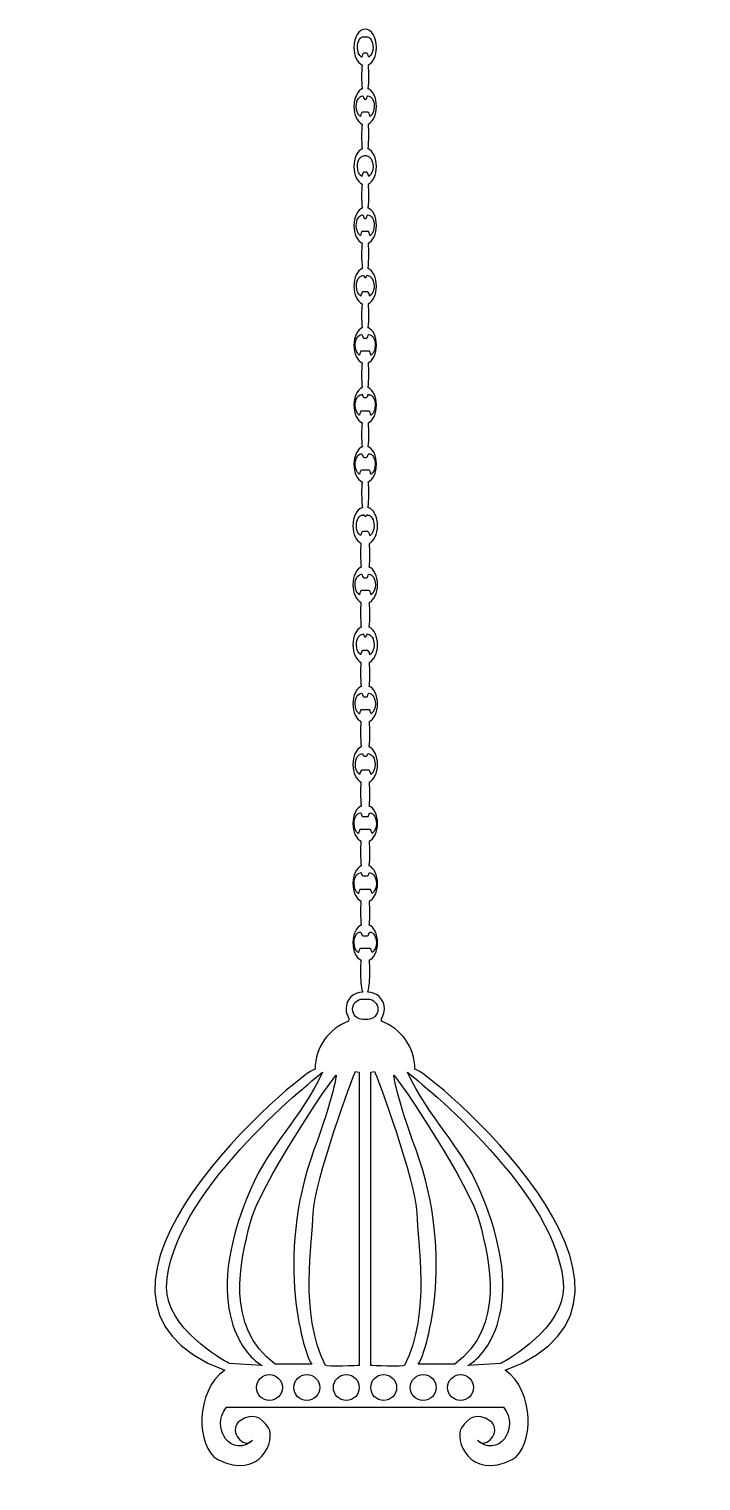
# Model space of a CAD drawing. Header units: centimetres. Extents: x -4.6 to 4.6, y -10 to 9.8.
import ezdxf

# ---------------------------------------------------------------- set-up
doc = ezdxf.new("R2010")
doc.units = ezdxf.units.CM
doc.header["$MEASUREMENT"] = 0
doc.layers.add('Camada 1', color=7, linetype='Continuous')

msp = doc.modelspace()

# ---------------------------------------------------------------- linework, layer by layer
at = {"layer": 'Camada 1'}
for points, knots in [([(0.22364, -3.72761), (0.48933, -3.82469), (0.67899, -4.07964), (0.67899, -4.37891), (0.67899, -4.37891), (0.81279, -4.36677), (4.57064, -7.48014), (1.90729, -8.47739), (1.90729, -8.47739), (1.90729, -8.47739), (1.90824, -8.47596), (1.90824, -8.47596), (1.90824, -8.47596), (2.31419, -8.7538), (2.29757, -9.52284), (2.00349, -9.69122), (2.00349, -9.69122), (1.41426, -9.98269), (1.21318, -9.41137), (1.31134, -9.2618), (1.31134, -9.2618), (1.40942, -9.11213), (1.52822, -9.04767), (1.69954, -9.16266), (1.69954, -9.16266), (1.8602, -9.27011), (1.68951, -9.53133), (1.55584, -9.45121), (1.55584, -9.45121), (1.71247, -9.56551), (1.8635, -9.48719), (1.9221, -9.36869), (1.9221, -9.36869), (1.96896, -9.27466), (2.00394, -9.13255), (1.88273, -8.97745), (1.88273, -8.97745), (1.88273, -8.97745), (0.05867, -8.97744), (0.05867, -8.97744), (0.05867, -8.97744), (0.05867, -8.97744), (0.00004, -8.97744), (0.00004, -8.97744), (0.00004, -8.97744), (0.00004, -8.97744), (-1.88271, -8.97744), (-1.88271, -8.97744), (-1.88271, -8.97744), (-2.00392, -9.13254), (-1.96896, -9.27465), (-1.92208, -9.36868), (-1.92208, -9.36868), (-1.86345, -9.48719), (-1.71245, -9.5655), (-1.55582, -9.4512), (-1.55582, -9.4512), (-1.68946, -9.53129), (-1.86014, -9.27007), (-1.69949, -9.16265), (-1.69949, -9.16265), (-1.5282, -9.04766), (-1.40937, -9.11211), (-1.31129, -9.26179), (-1.31129, -9.26179), (-1.21316, -9.41136), (-1.41424, -9.98267), (-2.00344, -9.69121), (-2.00344, -9.69121), (-2.29752, -9.52286), (-2.31414, -8.75379), (-1.90822, -8.47595), (-1.90822, -8.47595), (-1.90822, -8.47595), (-1.90724, -8.47738), (-1.90724, -8.47738), (-1.90724, -8.47738), (-4.57061, -7.48014), (-0.81276, -4.36676), (-0.67896, -4.37891), (-0.67896, -4.37891), (-0.67896, -4.07961), (-0.48933, -3.82469), (-0.22361, -3.72761), (-0.22361, -3.72761), (-0.22361, -3.72761), (-0.21784, -3.68856), (-0.21784, -3.68856), (-0.21784, -3.68856), (-0.24337, -3.6517), (-0.25835, -3.60696), (-0.25835, -3.55876), (-0.25835, -3.55876), (-0.25835, -3.43274), (-0.15625, -3.33064), (-0.03023, -3.33064), (-0.03023, -3.33064), (-0.03023, -3.33064), (-0.03833, -3.31688), (-0.03833, -3.31688), (-0.03833, -3.31688), (-0.05188, -3.26068), (-0.06079, -3.16321), (-0.06079, -3.05238), (-0.06079, -3.05238), (-0.06079, -2.99859), (-0.0587, -2.94795), (-0.05494, -2.9036), (-0.05494, -2.9036), (-0.05494, -2.9036), (-0.05211, -2.89852), (-0.05211, -2.89852), (-0.05211, -2.89852), (-0.11709, -2.86957), (-0.16485, -2.77298), (-0.16485, -2.6582), (-0.16485, -2.6582), (-0.16485, -2.54051), (-0.11468, -2.44188), (-0.04716, -2.41579), (-0.04716, -2.41579), (-0.04716, -2.41579), (-0.05317, -2.41624), (-0.05317, -2.41624), (-0.05317, -2.41624), (-0.05796, -2.36766), (-0.06082, -2.31012), (-0.06082, -2.24847), (-0.06082, -2.24847), (-0.06082, -2.19468), (-0.05873, -2.14404), (-0.05497, -2.09969), (-0.05497, -2.09969), (-0.05497, -2.09969), (-0.05219, -2.09461), (-0.05219, -2.09461), (-0.05219, -2.09461), (-0.11712, -2.06566), (-0.16488, -1.96907), (-0.16488, -1.85429), (-0.16488, -1.85429), (-0.16488, -1.73988), (-0.11749, -1.6435), (-0.0528, -1.61426), (-0.0528, -1.61426), (-0.0528, -1.61426), (-0.05169, -1.61421), (-0.05169, -1.61421), (-0.05169, -1.61421), (-0.05738, -1.56275), (-0.06074, -1.49975), (-0.06074, -1.43178), (-0.06074, -1.43178), (-0.06074, -1.37799), (-0.05865, -1.32735), (-0.05497, -1.283), (-0.05497, -1.283), (-0.05497, -1.283), (-0.05214, -1.27792), (-0.05214, -1.27792), (-0.05214, -1.27792), (-0.11712, -1.24897), (-0.16488, -1.15238), (-0.16488, -1.0376), (-0.16488, -1.0376), (-0.16488, -0.91991), (-0.11471, -0.82125), (-0.04719, -0.79516), (-0.04719, -0.79516), (-0.04719, -0.79516), (-0.0532, -0.79561), (-0.0532, -0.79561), (-0.0532, -0.79561), (-0.05799, -0.74703), (-0.06077, -0.68949), (-0.06077, -0.62784), (-0.06077, -0.62784), (-0.06077, -0.57405), (-0.05868, -0.52338), (-0.055, -0.47906), (-0.055, -0.47906), (-0.055, -0.47906), (-0.05222, -0.47398), (-0.05222, -0.47398), (-0.05222, -0.47398), (-0.11715, -0.44503), (-0.16491, -0.34841), (-0.16491, -0.23366), (-0.16491, -0.23366), (-0.16491, -0.1187), (-0.11699, -0.02191), (-0.05185, 0.00682), (-0.05185, 0.00682), (-0.05185, 0.00682), (-0.05132, 0.00992), (-0.05132, 0.00992), (-0.05132, 0.00992), (-0.0573, 0.06215), (-0.06082, 0.12668), (-0.06082, 0.1965), (-0.06082, 0.1965), (-0.06082, 0.25029), (-0.05873, 0.30093), (-0.05497, 0.34528), (-0.05497, 0.34528), (-0.05497, 0.34528), (-0.05214, 0.35036), (-0.05214, 0.35036), (-0.05214, 0.35036), (-0.11712, 0.37931), (-0.16488, 0.4759), (-0.16488, 0.59068), (-0.16488, 0.59068), (-0.16488, 0.70837), (-0.11471, 0.807), (-0.04719, 0.83312), (-0.04719, 0.83312), (-0.04719, 0.83312), (-0.0532, 0.83267), (-0.0532, 0.83267), (-0.0532, 0.83267), (-0.05799, 0.88125), (-0.06085, 0.93879), (-0.06085, 1.00044), (-0.06085, 1.00044), (-0.06085, 1.05423), (-0.05876, 1.10487), (-0.055, 1.14922), (-0.055, 1.14922), (-0.055, 1.14922), (-0.05222, 1.1543), (-0.05222, 1.1543), (-0.05222, 1.1543), (-0.11715, 1.18325), (-0.16491, 1.27984), (-0.16491, 1.39462), (-0.16491, 1.39462), (-0.16491, 1.50903), (-0.11752, 1.60541), (-0.05283, 1.63465), (-0.05283, 1.63465), (-0.05283, 1.63465), (-0.05172, 1.63473), (-0.05172, 1.63473), (-0.05172, 1.63473), (-0.05741, 1.68619), (-0.06077, 1.74916), (-0.06077, 1.81713), (-0.06077, 1.81713), (-0.06077, 1.87092), (-0.05868, 1.92159), (-0.055, 1.96591), (-0.055, 1.96591), (-0.055, 1.96591), (-0.05217, 1.97099), (-0.05217, 1.97099), (-0.05217, 1.97099), (-0.11715, 1.99994), (-0.16491, 2.09656), (-0.16491, 2.21131), (-0.16491, 2.21131), (-0.16491, 2.329), (-0.11474, 2.42763), (-0.04722, 2.45375), (-0.04722, 2.45375), (-0.04722, 2.45375), (-0.05323, 2.4533), (-0.05323, 2.4533), (-0.05323, 2.4533), (-0.05802, 2.50188), (-0.0608, 2.55942), (-0.0608, 2.62107), (-0.0608, 2.62107), (-0.0608, 2.67486), (-0.05871, 2.7255), (-0.05503, 2.76985), (-0.05503, 2.76985), (-0.05503, 2.76985), (-0.05225, 2.77493), (-0.05225, 2.77493), (-0.05225, 2.77493), (-0.11718, 2.80385), (-0.16494, 2.90047), (-0.16494, 3.01525), (-0.16494, 3.01525), (-0.16494, 3.13564), (-0.11247, 3.23607), (-0.0426, 3.25933), (-0.0426, 3.25933), (-0.0426, 3.25933), (-0.0354, 3.25997), (-0.0354, 3.25997), (-0.0354, 3.25997), (-0.04207, 3.31376), (-0.04604, 3.38189), (-0.04604, 3.45603), (-0.04604, 3.45603), (-0.04604, 3.50982), (-0.04395, 3.56046), (-0.04019, 3.60481), (-0.04019, 3.60481), (-0.04019, 3.60481), (-0.03736, 3.60989), (-0.03736, 3.60989), (-0.03736, 3.60989), (-0.10234, 3.63884), (-0.15013, 3.73546), (-0.15013, 3.85021), (-0.15013, 3.85021), (-0.15013, 3.9679), (-0.09996, 4.06656), (-0.03244, 4.09265), (-0.03244, 4.09265), (-0.03244, 4.09265), (-0.03842, 4.0922), (-0.03842, 4.0922), (-0.03842, 4.0922), (-0.04321, 4.1408), (-0.04607, 4.19832), (-0.04607, 4.25997), (-0.04607, 4.25997), (-0.04607, 4.31376), (-0.04398, 4.36443), (-0.04022, 4.40875), (-0.04022, 4.40875), (-0.04022, 4.40875), (-0.03747, 4.41383), (-0.03747, 4.41383), (-0.03747, 4.41383), (-0.10237, 4.44278), (-0.15016, 4.5394), (-0.15016, 4.65415), (-0.15016, 4.65415), (-0.15016, 4.76856), (-0.10275, 4.86494), (-0.03808, 4.89418), (-0.03808, 4.89418), (-0.03808, 4.89418), (-0.03697, 4.89426), (-0.03697, 4.89426), (-0.03697, 4.89426), (-0.04274, 4.94572), (-0.0461, 5.00869), (-0.0461, 5.07669), (-0.0461, 5.07669), (-0.0461, 5.13048), (-0.04401, 5.18112), (-0.04033, 5.22547), (-0.04033, 5.22547), (-0.04033, 5.22547), (-0.0375, 5.23055), (-0.0375, 5.23055), (-0.0375, 5.23055), (-0.10248, 5.2595), (-0.15024, 5.35609), (-0.15024, 5.47087), (-0.15024, 5.47087), (-0.15024, 5.58856), (-0.10002, 5.68719), (-0.03247, 5.71331), (-0.03247, 5.71331), (-0.03247, 5.71331), (-0.03853, 5.71286), (-0.03853, 5.71286), (-0.03853, 5.71286), (-0.04332, 5.76144), (-0.0461, 5.81898), (-0.0461, 5.88063), (-0.0461, 5.88063), (-0.0461, 5.93442), (-0.04401, 5.98506), (-0.04025, 6.02941), (-0.04025, 6.02941), (-0.04025, 6.02941), (-0.0375, 6.03449), (-0.0375, 6.03449), (-0.0375, 6.03449), (-0.10248, 6.06344), (-0.15024, 6.16006), (-0.15024, 6.27481), (-0.15024, 6.27481), (-0.15024, 6.38977), (-0.10232, 6.48656), (-0.03721, 6.51529), (-0.03721, 6.51529), (-0.03721, 6.51529), (-0.0366, 6.51839), (-0.0366, 6.51839), (-0.0366, 6.51839), (-0.04261, 6.57062), (-0.0461, 6.63515), (-0.0461, 6.70497), (-0.0461, 6.70497), (-0.0461, 6.75876), (-0.04401, 6.8094), (-0.04025, 6.85372), (-0.04025, 6.85372), (-0.04025, 6.85372), (-0.03742, 6.8588), (-0.03742, 6.8588), (-0.03742, 6.8588), (-0.1024, 6.88775), (-0.15019, 6.98437), (-0.15019, 7.09912), (-0.15019, 7.09912), (-0.15019, 7.21681), (-0.10002, 7.31544), (-0.0325, 7.34156), (-0.0325, 7.34156), (-0.0325, 7.34156), (-0.03848, 7.34111), (-0.03848, 7.34111), (-0.03848, 7.34111), (-0.04327, 7.38969), (-0.04613, 7.44723), (-0.04613, 7.50888), (-0.04613, 7.50888), (-0.04613, 7.56267), (-0.04404, 7.61331), (-0.04028, 7.65766), (-0.04028, 7.65766), (-0.04028, 7.65766), (-0.03753, 7.66274), (-0.03753, 7.66274), (-0.03753, 7.66274), (-0.10243, 7.69169), (-0.15022, 7.78828), (-0.15022, 7.90306), (-0.15022, 7.90306), (-0.15022, 8.01747), (-0.10281, 8.11385), (-0.03814, 8.14309), (-0.03814, 8.14309), (-0.03814, 8.14309), (-0.03703, 8.14317), (-0.03703, 8.14317), (-0.03703, 8.14317), (-0.0428, 8.19463), (-0.04616, 8.2576), (-0.04616, 8.3256), (-0.04616, 8.3256), (-0.04616, 8.37939), (-0.04407, 8.43003), (-0.04039, 8.47438), (-0.04039, 8.47438), (-0.04039, 8.47438), (-0.03756, 8.47946), (-0.03756, 8.47946), (-0.03756, 8.47946), (-0.10254, 8.50841), (-0.1503, 8.60503), (-0.1503, 8.71978), (-0.1503, 8.71978), (-0.1503, 8.83747), (-0.10008, 8.9361), (-0.03253, 8.96219), (-0.03253, 8.96219), (-0.03253, 8.96219), (-0.03859, 8.96174), (-0.03859, 8.96174), (-0.03859, 8.96174), (-0.04338, 9.01032), (-0.04616, 9.06786), (-0.04616, 9.12951), (-0.04616, 9.12951), (-0.04616, 9.1833), (-0.04407, 9.23397), (-0.04031, 9.27829), (-0.04031, 9.27829), (-0.04031, 9.27829), (-0.03756, 9.28337), (-0.03756, 9.28337), (-0.03756, 9.28337), (-0.10254, 9.31232), (-0.1503, 9.40894), (-0.1503, 9.52369), (-0.1503, 9.52369), (-0.1503, 9.6613), (-0.08164, 9.77285), (0.00303, 9.77285), (0.00303, 9.77285), (0.08772, 9.77285), (0.15636, 9.6613), (0.15636, 9.52369), (0.15636, 9.52369), (0.15636, 9.40891), (0.10858, 9.31229), (0.04359, 9.28337), (0.04359, 9.28337), (0.04359, 9.28337), (0.04634, 9.27829), (0.04634, 9.27829), (0.04634, 9.27829), (0.0501, 9.23397), (0.05219, 9.18333), (0.05219, 9.12951), (0.05219, 9.12951), (0.05219, 9.06786), (0.04944, 9.01032), (0.04465, 8.96174), (0.04465, 8.96174), (0.04465, 8.96174), (0.03859, 8.96219), (0.03859, 8.96219), (0.03859, 8.96219), (0.10614, 8.9361), (0.15636, 8.83747), (0.15636, 8.71978), (0.15636, 8.71978), (0.15636, 8.605), (0.10858, 8.50838), (0.04359, 8.47946), (0.04359, 8.47946), (0.04359, 8.47946), (0.04642, 8.47438), (0.04642, 8.47438), (0.04642, 8.47438), (0.0501, 8.43006), (0.05219, 8.37942), (0.05219, 8.3256), (0.05219, 8.3256), (0.05219, 8.25763), (0.04883, 8.19466), (0.04306, 8.14317), (0.04306, 8.14317), (0.04306, 8.14317), (0.04417, 8.14309), (0.04417, 8.14309), (0.04417, 8.14309), (0.10886, 8.11385), (0.15625, 8.01747), (0.15625, 7.90306), (0.15625, 7.90306), (0.15625, 7.78828), (0.10847, 7.69168), (0.04356, 7.66274), (0.04356, 7.66274), (0.04356, 7.66274), (0.04631, 7.65766), (0.04631, 7.65766), (0.04631, 7.65766), (0.05007, 7.61334), (0.05216, 7.5627), (0.05216, 7.50888), (0.05216, 7.50888), (0.05216, 7.44721), (0.04933, 7.38969), (0.04454, 7.34111), (0.04454, 7.34111), (0.04454, 7.34111), (0.03853, 7.34156), (0.03853, 7.34156), (0.03853, 7.34156), (0.10608, 7.31547), (0.15622, 7.21684), (0.15622, 7.09912), (0.15622, 7.09912), (0.15622, 6.98434), (0.10844, 6.88772), (0.04345, 6.8588), (0.04345, 6.8588), (0.04345, 6.8588), (0.04628, 6.85372), (0.04628, 6.85372), (0.04628, 6.85372), (0.05004, 6.8094), (0.05213, 6.75876), (0.05213, 6.70497), (0.05213, 6.70497), (0.05213, 6.63515), (0.04861, 6.57061), (0.04263, 6.51839), (0.04263, 6.51839), (0.04263, 6.51839), (0.04321, 6.51529), (0.04321, 6.51529), (0.04321, 6.51529), (0.10835, 6.48658), (0.15627, 6.38977), (0.15627, 6.27481), (0.15627, 6.27481), (0.15627, 6.16003), (0.10849, 6.06341), (0.0435, 6.03449), (0.0435, 6.03449), (0.0435, 6.03449), (0.04625, 6.02941), (0.04625, 6.02941), (0.04625, 6.02941), (0.05001, 5.98509), (0.0521, 5.93445), (0.0521, 5.88063), (0.0521, 5.88063), (0.0521, 5.81898), (0.04935, 5.76144), (0.04456, 5.71286), (0.04456, 5.71286), (0.04456, 5.71286), (0.0385, 5.71331), (0.0385, 5.71331), (0.0385, 5.71331), (0.10605, 5.68722), (0.15627, 5.58859), (0.15627, 5.47087), (0.15627, 5.47087), (0.15627, 5.35609), (0.10849, 5.25949), (0.0435, 5.23055), (0.0435, 5.23055), (0.0435, 5.23055), (0.04633, 5.22547), (0.04633, 5.22547), (0.04633, 5.22547), (0.05001, 5.18115), (0.0521, 5.13051), (0.0521, 5.07669), (0.0521, 5.07669), (0.0521, 5.00872), (0.04874, 4.94575), (0.04297, 4.89426), (0.04297, 4.89426), (0.04297, 4.89426), (0.04408, 4.89418), (0.04408, 4.89418), (0.04408, 4.89418), (0.10877, 4.86494), (0.15616, 4.76856), (0.15616, 4.65415), (0.15616, 4.65415), (0.15616, 4.53937), (0.10838, 4.44275), (0.04347, 4.41383), (0.04347, 4.41383), (0.04347, 4.41383), (0.04622, 4.40875), (0.04622, 4.40875), (0.04622, 4.40875), (0.04998, 4.36443), (0.05207, 4.31379), (0.05207, 4.25997), (0.05207, 4.25997), (0.05207, 4.19832), (0.04924, 4.1408), (0.04445, 4.0922), (0.04445, 4.0922), (0.04445, 4.0922), (0.03844, 4.09265), (0.03844, 4.09265), (0.03844, 4.09265), (0.10599, 4.06656), (0.15613, 3.96793), (0.15613, 3.85021), (0.15613, 3.85021), (0.15613, 3.73546), (0.10835, 3.63883), (0.04336, 3.60989), (0.04336, 3.60989), (0.04336, 3.60989), (0.04619, 3.60481), (0.04619, 3.60481), (0.04619, 3.60481), (0.04995, 3.56049), (0.05204, 3.50985), (0.05204, 3.45603), (0.05204, 3.45603), (0.05204, 3.38192), (0.0481, 3.31379), (0.04143, 3.25997), (0.04143, 3.25997), (0.04143, 3.25997), (0.0486, 3.25933), (0.0486, 3.25933), (0.0486, 3.25933), (0.11845, 3.2361), (0.17094, 3.13566), (0.17094, 3.01525), (0.17094, 3.01525), (0.17094, 2.90047), (0.12316, 2.80385), (0.05825, 2.77493), (0.05825, 2.77493), (0.05825, 2.77493), (0.061, 2.76985), (0.061, 2.76985), (0.061, 2.76985), (0.06468, 2.72553), (0.06677, 2.67489), (0.06677, 2.62107), (0.06677, 2.62107), (0.06677, 2.5594), (0.06402, 2.50188), (0.0592, 2.4533), (0.0592, 2.4533), (0.0592, 2.4533), (0.05322, 2.45375), (0.05322, 2.45375), (0.05322, 2.45375), (0.12074, 2.42766), (0.17091, 2.32903), (0.17091, 2.21131), (0.17091, 2.21131), (0.17091, 2.09653), (0.12313, 1.99991), (0.05814, 1.97099), (0.05814, 1.97099), (0.05814, 1.97099), (0.06097, 1.96591), (0.06097, 1.96591), (0.06097, 1.96591), (0.06465, 1.92159), (0.06674, 1.87095), (0.06674, 1.81713), (0.06674, 1.81713), (0.06674, 1.74916), (0.06338, 1.68619), (0.05766, 1.63473), (0.05766, 1.63473), (0.05766, 1.63473), (0.0588, 1.63465), (0.0588, 1.63465), (0.0588, 1.63465), (0.12346, 1.60541), (0.17088, 1.50903), (0.17088, 1.39462), (0.17088, 1.39462), (0.17088, 1.27984), (0.1231, 1.18324), (0.05819, 1.1543), (0.05819, 1.1543), (0.05819, 1.1543), (0.06094, 1.14922), (0.06094, 1.14922), (0.06094, 1.14922), (0.0647, 1.1049), (0.06679, 1.05426), (0.06679, 1.00044), (0.06679, 1.00044), (0.06679, 0.93879), (0.06396, 0.88125), (0.05914, 0.83267), (0.05914, 0.83267), (0.05914, 0.83267), (0.05316, 0.83312), (0.05316, 0.83312), (0.05316, 0.83312), (0.12068, 0.80703), (0.17085, 0.7084), (0.17085, 0.59068), (0.17085, 0.59068), (0.17085, 0.4759), (0.12307, 0.3793), (0.05808, 0.35036), (0.05808, 0.35036), (0.05808, 0.35036), (0.06091, 0.34528), (0.06091, 0.34528), (0.06091, 0.34528), (0.06467, 0.30096), (0.06676, 0.25032), (0.06676, 0.1965), (0.06676, 0.1965), (0.06676, 0.12668), (0.06324, 0.06214), (0.05726, 0.00992), (0.05726, 0.00992), (0.05726, 0.00992), (0.05779, 0.00682), (0.05779, 0.00682), (0.05779, 0.00682), (0.12293, -0.02189), (0.17085, -0.1187), (0.17085, -0.23366), (0.17085, -0.23366), (0.17085, -0.34844), (0.12307, -0.44506), (0.05816, -0.47398), (0.05816, -0.47398), (0.05816, -0.47398), (0.06091, -0.47906), (0.06091, -0.47906), (0.06091, -0.47906), (0.06459, -0.52338), (0.06668, -0.57402), (0.06668, -0.62784), (0.06668, -0.62784), (0.06668, -0.68949), (0.06393, -0.74703), (0.05911, -0.79561), (0.05911, -0.79561), (0.05911, -0.79561), (0.05313, -0.79516), (0.05313, -0.79516), (0.05313, -0.79516), (0.12065, -0.82125), (0.17082, -0.91988), (0.17082, -1.0376), (0.17082, -1.0376), (0.17082, -1.15238), (0.12304, -1.24898), (0.05805, -1.27792), (0.05805, -1.27792), (0.05805, -1.27792), (0.06088, -1.283), (0.06088, -1.283), (0.06088, -1.283), (0.06456, -1.32734), (0.06665, -1.37799), (0.06665, -1.43178), (0.06665, -1.43178), (0.06665, -1.49973), (0.06329, -1.56272), (0.05757, -1.61421), (0.05757, -1.61421), (0.05757, -1.61421), (0.05871, -1.61426), (0.05871, -1.61426), (0.05871, -1.61426), (0.12337, -1.6435), (0.17079, -1.73988), (0.17079, -1.85429), (0.17079, -1.85429), (0.17079, -1.96907), (0.12301, -2.06567), (0.0581, -2.09461), (0.0581, -2.09461), (0.0581, -2.09461), (0.06085, -2.09969), (0.06085, -2.09969), (0.06085, -2.09969), (0.06461, -2.14403), (0.0667, -2.19468), (0.0667, -2.24847), (0.0667, -2.24847), (0.0667, -2.31012), (0.06387, -2.36766), (0.05905, -2.41624), (0.05905, -2.41624), (0.05905, -2.41624), (0.05307, -2.41579), (0.05307, -2.41579), (0.05307, -2.41579), (0.12059, -2.44188), (0.17076, -2.54051), (0.17076, -2.6582), (0.17076, -2.6582), (0.17076, -2.77298), (0.12298, -2.86958), (0.05799, -2.89852), (0.05799, -2.89852), (0.05799, -2.89852), (0.06082, -2.9036), (0.06082, -2.9036), (0.06082, -2.9036), (0.06458, -2.94794), (0.06667, -2.99859), (0.06667, -3.05238), (0.06667, -3.05238), (0.06667, -3.16321), (0.05775, -3.26069), (0.04421, -3.31688), (0.04421, -3.31688), (0.04421, -3.31688), (0.03611, -3.33064), (0.03611, -3.33064), (0.03611, -3.33064), (0.1621, -3.33064), (0.26423, -3.43274), (0.26423, -3.55876), (0.26423, -3.55876), (0.26423, -3.60697), (0.24925, -3.65173), (0.22372, -3.68856), (0.22372, -3.68856), (0.22372, -3.68856), (0.22364, -3.72761), (0.22364, -3.72761)], [0, 0, 0, 0, 0.00454545, 0.00454545, 0.00454545, 0.00454545, 0.00909091, 0.00909091, 0.00909091, 0.00909091, 0.01363636, 0.01363636, 0.01363636, 0.01363636, 0.01818182, 0.01818182, 0.01818182, 0.01818182, 0.02272727, 0.02272727, 0.02272727, 0.02272727, 0.02727273, 0.02727273, 0.02727273, 0.02727273, 0.03181818, 0.03181818, 0.03181818, 0.03181818, 0.03636364, 0.03636364, 0.03636364, 0.03636364, 0.04090909, 0.04090909, 0.04090909, 0.04090909, 0.04545455, 0.04545455, 0.04545455, 0.04545455, 0.05, 0.05, 0.05, 0.05, 0.05454545, 0.05454545, 0.05454545, 0.05454545, 0.05909091, 0.05909091, 0.05909091, 0.05909091, 0.06363636, 0.06363636, 0.06363636, 0.06363636, 0.06818182, 0.06818182, 0.06818182, 0.06818182, 0.07272727, 0.07272727, 0.07272727, 0.07272727, 0.07727273, 0.07727273, 0.07727273, 0.07727273, 0.08181818, 0.08181818, 0.08181818, 0.08181818, 0.08636364, 0.08636364, 0.08636364, 0.08636364, 0.09090909, 0.09090909, 0.09090909, 0.09090909, 0.09545455, 0.09545455, 0.09545455, 0.09545455, 0.1, 0.1, 0.1, 0.1, 0.10454545, 0.10454545, 0.10454545, 0.10454545, 0.10909091, 0.10909091, 0.10909091, 0.10909091, 0.11363636, 0.11363636, 0.11363636, 0.11363636, 0.11818182, 0.11818182, 0.11818182, 0.11818182, 0.12272727, 0.12272727, 0.12272727, 0.12272727, 0.12727273, 0.12727273, 0.12727273, 0.12727273, 0.13181818, 0.13181818, 0.13181818, 0.13181818, 0.13636364, 0.13636364, 0.13636364, 0.13636364, 0.14090909, 0.14090909, 0.14090909, 0.14090909, 0.14545455, 0.14545455, 0.14545455, 0.14545455, 0.15, 0.15, 0.15, 0.15, 0.15454545, 0.15454545, 0.15454545, 0.15454545, 0.15909091, 0.15909091, 0.15909091, 0.15909091, 0.16363636, 0.16363636, 0.16363636, 0.16363636, 0.16818182, 0.16818182, 0.16818182, 0.16818182, 0.17272727, 0.17272727, 0.17272727, 0.17272727, 0.17727273, 0.17727273, 0.17727273, 0.17727273, 0.18181818, 0.18181818, 0.18181818, 0.18181818, 0.18636364, 0.18636364, 0.18636364, 0.18636364, 0.19090909, 0.19090909, 0.19090909, 0.19090909, 0.19545455, 0.19545455, 0.19545455, 0.19545455, 0.2, 0.2, 0.2, 0.2, 0.20454545, 0.20454545, 0.20454545, 0.20454545, 0.20909091, 0.20909091, 0.20909091, 0.20909091, 0.21363636, 0.21363636, 0.21363636, 0.21363636, 0.21818182, 0.21818182, 0.21818182, 0.21818182, 0.22272727, 0.22272727, 0.22272727, 0.22272727, 0.22727273, 0.22727273, 0.22727273, 0.22727273, 0.23181818, 0.23181818, 0.23181818, 0.23181818, 0.23636364, 0.23636364, 0.23636364, 0.23636364, 0.24090909, 0.24090909, 0.24090909, 0.24090909, 0.24545455, 0.24545455, 0.24545455, 0.24545455, 0.25, 0.25, 0.25, 0.25, 0.25454545, 0.25454545, 0.25454545, 0.25454545, 0.25909091, 0.25909091, 0.25909091, 0.25909091, 0.26363636, 0.26363636, 0.26363636, 0.26363636, 0.26818182, 0.26818182, 0.26818182, 0.26818182, 0.27272727, 0.27272727, 0.27272727, 0.27272727, 0.27727273, 0.27727273, 0.27727273, 0.27727273, 0.28181818, 0.28181818, 0.28181818, 0.28181818, 0.28636364, 0.28636364, 0.28636364, 0.28636364, 0.29090909, 0.29090909, 0.29090909, 0.29090909, 0.29545455, 0.29545455, 0.29545455, 0.29545455, 0.3, 0.3, 0.3, 0.3, 0.30454545, 0.30454545, 0.30454545, 0.30454545, 0.30909091, 0.30909091, 0.30909091, 0.30909091, 0.31363636, 0.31363636, 0.31363636, 0.31363636, 0.31818182, 0.31818182, 0.31818182, 0.31818182, 0.32272727, 0.32272727, 0.32272727, 0.32272727, 0.32727273, 0.32727273, 0.32727273, 0.32727273, 0.33181818, 0.33181818, 0.33181818, 0.33181818, 0.33636364, 0.33636364, 0.33636364, 0.33636364, 0.34090909, 0.34090909, 0.34090909, 0.34090909, 0.34545455, 0.34545455, 0.34545455, 0.34545455, 0.35, 0.35, 0.35, 0.35, 0.35454545, 0.35454545, 0.35454545, 0.35454545, 0.35909091, 0.35909091, 0.35909091, 0.35909091, 0.36363636, 0.36363636, 0.36363636, 0.36363636, 0.36818182, 0.36818182, 0.36818182, 0.36818182, 0.37272727, 0.37272727, 0.37272727, 0.37272727, 0.37727273, 0.37727273, 0.37727273, 0.37727273, 0.38181818, 0.38181818, 0.38181818, 0.38181818, 0.38636364, 0.38636364, 0.38636364, 0.38636364, 0.39090909, 0.39090909, 0.39090909, 0.39090909, 0.39545455, 0.39545455, 0.39545455, 0.39545455, 0.4, 0.4, 0.4, 0.4, 0.40454545, 0.40454545, 0.40454545, 0.40454545, 0.40909091, 0.40909091, 0.40909091, 0.40909091, 0.41363636, 0.41363636, 0.41363636, 0.41363636, 0.41818182, 0.41818182, 0.41818182, 0.41818182, 0.42272727, 0.42272727, 0.42272727, 0.42272727, 0.42727273, 0.42727273, 0.42727273, 0.42727273, 0.43181818, 0.43181818, 0.43181818, 0.43181818, 0.43636364, 0.43636364, 0.43636364, 0.43636364, 0.44090909, 0.44090909, 0.44090909, 0.44090909, 0.44545455, 0.44545455, 0.44545455, 0.44545455, 0.45, 0.45, 0.45, 0.45, 0.45454545, 0.45454545, 0.45454545, 0.45454545, 0.45909091, 0.45909091, 0.45909091, 0.45909091, 0.46363636, 0.46363636, 0.46363636, 0.46363636, 0.46818182, 0.46818182, 0.46818182, 0.46818182, 0.47272727, 0.47272727, 0.47272727, 0.47272727, 0.47727273, 0.47727273, 0.47727273, 0.47727273, 0.48181818, 0.48181818, 0.48181818, 0.48181818, 0.48636364, 0.48636364, 0.48636364, 0.48636364, 0.49090909, 0.49090909, 0.49090909, 0.49090909, 0.49545455, 0.49545455, 0.49545455, 0.49545455, 0.5, 0.5, 0.5, 0.5, 0.50454545, 0.50454545, 0.50454545, 0.50454545, 0.50909091, 0.50909091, 0.50909091, 0.50909091, 0.51363636, 0.51363636, 0.51363636, 0.51363636, 0.51818182, 0.51818182, 0.51818182, 0.51818182, 0.52272727, 0.52272727, 0.52272727, 0.52272727, 0.52727273, 0.52727273, 0.52727273, 0.52727273, 0.53181818, 0.53181818, 0.53181818, 0.53181818, 0.53636364, 0.53636364, 0.53636364, 0.53636364, 0.54090909, 0.54090909, 0.54090909, 0.54090909, 0.54545455, 0.54545455, 0.54545455, 0.54545455, 0.55, 0.55, 0.55, 0.55, 0.55454545, 0.55454545, 0.55454545, 0.55454545, 0.55909091, 0.55909091, 0.55909091, 0.55909091, 0.56363636, 0.56363636, 0.56363636, 0.56363636, 0.56818182, 0.56818182, 0.56818182, 0.56818182, 0.57272727, 0.57272727, 0.57272727, 0.57272727, 0.57727273, 0.57727273, 0.57727273, 0.57727273, 0.58181818, 0.58181818, 0.58181818, 0.58181818, 0.58636364, 0.58636364, 0.58636364, 0.58636364, 0.59090909, 0.59090909, 0.59090909, 0.59090909, 0.59545455, 0.59545455, 0.59545455, 0.59545455, 0.6, 0.6, 0.6, 0.6, 0.60454545, 0.60454545, 0.60454545, 0.60454545, 0.60909091, 0.60909091, 0.60909091, 0.60909091, 0.61363636, 0.61363636, 0.61363636, 0.61363636, 0.61818182, 0.61818182, 0.61818182, 0.61818182, 0.62272727, 0.62272727, 0.62272727, 0.62272727, 0.62727273, 0.62727273, 0.62727273, 0.62727273, 0.63181818, 0.63181818, 0.63181818, 0.63181818, 0.63636364, 0.63636364, 0.63636364, 0.63636364, 0.64090909, 0.64090909, 0.64090909, 0.64090909, 0.64545455, 0.64545455, 0.64545455, 0.64545455, 0.65, 0.65, 0.65, 0.65, 0.65454545, 0.65454545, 0.65454545, 0.65454545, 0.65909091, 0.65909091, 0.65909091, 0.65909091, 0.66363636, 0.66363636, 0.66363636, 0.66363636, 0.66818182, 0.66818182, 0.66818182, 0.66818182, 0.67272727, 0.67272727, 0.67272727, 0.67272727, 0.67727273, 0.67727273, 0.67727273, 0.67727273, 0.68181818, 0.68181818, 0.68181818, 0.68181818, 0.68636364, 0.68636364, 0.68636364, 0.68636364, 0.69090909, 0.69090909, 0.69090909, 0.69090909, 0.69545455, 0.69545455, 0.69545455, 0.69545455, 0.7, 0.7, 0.7, 0.7, 0.70454545, 0.70454545, 0.70454545, 0.70454545, 0.70909091, 0.70909091, 0.70909091, 0.70909091, 0.71363636, 0.71363636, 0.71363636, 0.71363636, 0.71818182, 0.71818182, 0.71818182, 0.71818182, 0.72272727, 0.72272727, 0.72272727, 0.72272727, 0.72727273, 0.72727273, 0.72727273, 0.72727273, 0.73181818, 0.73181818, 0.73181818, 0.73181818, 0.73636364, 0.73636364, 0.73636364, 0.73636364, 0.74090909, 0.74090909, 0.74090909, 0.74090909, 0.74545455, 0.74545455, 0.74545455, 0.74545455, 0.75, 0.75, 0.75, 0.75, 0.75454545, 0.75454545, 0.75454545, 0.75454545, 0.75909091, 0.75909091, 0.75909091, 0.75909091, 0.76363636, 0.76363636, 0.76363636, 0.76363636, 0.76818182, 0.76818182, 0.76818182, 0.76818182, 0.77272727, 0.77272727, 0.77272727, 0.77272727, 0.77727273, 0.77727273, 0.77727273, 0.77727273, 0.78181818, 0.78181818, 0.78181818, 0.78181818, 0.78636364, 0.78636364, 0.78636364, 0.78636364, 0.79090909, 0.79090909, 0.79090909, 0.79090909, 0.79545455, 0.79545455, 0.79545455, 0.79545455, 0.8, 0.8, 0.8, 0.8, 0.80454545, 0.80454545, 0.80454545, 0.80454545, 0.80909091, 0.80909091, 0.80909091, 0.80909091, 0.81363636, 0.81363636, 0.81363636, 0.81363636, 0.81818182, 0.81818182, 0.81818182, 0.81818182, 0.82272727, 0.82272727, 0.82272727, 0.82272727, 0.82727273, 0.82727273, 0.82727273, 0.82727273, 0.83181818, 0.83181818, 0.83181818, 0.83181818, 0.83636364, 0.83636364, 0.83636364, 0.83636364, 0.84090909, 0.84090909, 0.84090909, 0.84090909, 0.84545455, 0.84545455, 0.84545455, 0.84545455, 0.85, 0.85, 0.85, 0.85, 0.85454545, 0.85454545, 0.85454545, 0.85454545, 0.85909091, 0.85909091, 0.85909091, 0.85909091, 0.86363636, 0.86363636, 0.86363636, 0.86363636, 0.86818182, 0.86818182, 0.86818182, 0.86818182, 0.87272727, 0.87272727, 0.87272727, 0.87272727, 0.87727273, 0.87727273, 0.87727273, 0.87727273, 0.88181818, 0.88181818, 0.88181818, 0.88181818, 0.88636364, 0.88636364, 0.88636364, 0.88636364, 0.89090909, 0.89090909, 0.89090909, 0.89090909, 0.89545455, 0.89545455, 0.89545455, 0.89545455, 0.9, 0.9, 0.9, 0.9, 0.90454545, 0.90454545, 0.90454545, 0.90454545, 0.90909091, 0.90909091, 0.90909091, 0.90909091, 0.91363636, 0.91363636, 0.91363636, 0.91363636, 0.91818182, 0.91818182, 0.91818182, 0.91818182, 0.92272727, 0.92272727, 0.92272727, 0.92272727, 0.92727273, 0.92727273, 0.92727273, 0.92727273, 0.93181818, 0.93181818, 0.93181818, 0.93181818, 0.93636364, 0.93636364, 0.93636364, 0.93636364, 0.94090909, 0.94090909, 0.94090909, 0.94090909, 0.94545455, 0.94545455, 0.94545455, 0.94545455, 0.95, 0.95, 0.95, 0.95, 0.95454545, 0.95454545, 0.95454545, 0.95454545, 0.95909091, 0.95909091, 0.95909091, 0.95909091, 0.96363636, 0.96363636, 0.96363636, 0.96363636, 0.96818182, 0.96818182, 0.96818182, 0.96818182, 0.97272727, 0.97272727, 0.97272727, 0.97272727, 0.97727273, 0.97727273, 0.97727273, 0.97727273, 0.98181818, 0.98181818, 0.98181818, 0.98181818, 0.98636364, 0.98636364, 0.98636364, 0.98636364, 0.99090909, 0.99090909, 0.99090909, 0.99090909, 1, 1, 1, 1]), ([(0.02293, 9.44465), (0.03325, 9.44465), (0.04291, 9.42407), (0.05084, 9.38896), (0.05084, 9.38896), (0.05084, 9.38896), (0.05375, 9.38946), (0.05375, 9.38946), (0.05375, 9.38946), (0.08611, 9.41018), (0.1091, 9.46246), (0.1091, 9.52371), (0.1091, 9.52371), (0.1091, 9.60311), (0.07047, 9.66746), (0.02285, 9.66746), (0.02285, 9.66746), (0.02285, 9.66746), (-0.01639, 9.66745), (-0.01639, 9.66745), (-0.01639, 9.66745), (-0.06402, 9.66745), (-0.10264, 9.6031), (-0.10264, 9.5237), (-0.10264, 9.5237), (-0.10264, 9.46245), (-0.07965, 9.41017), (-0.04732, 9.38945), (-0.04732, 9.38945), (-0.04732, 9.38945), (-0.04441, 9.38895), (-0.04441, 9.38895), (-0.04441, 9.38895), (-0.03647, 9.42406), (-0.02682, 9.44464), (-0.01647, 9.44464), (-0.01647, 9.44464), (-0.01647, 9.44464), (0.02293, 9.44465), (0.02293, 9.44465)], [0, 0, 0, 0, 0.09090909, 0.09090909, 0.09090909, 0.09090909, 0.18181818, 0.18181818, 0.18181818, 0.18181818, 0.27272727, 0.27272727, 0.27272727, 0.27272727, 0.36363636, 0.36363636, 0.36363636, 0.36363636, 0.45454545, 0.45454545, 0.45454545, 0.45454545, 0.54545455, 0.54545455, 0.54545455, 0.54545455, 0.63636364, 0.63636364, 0.63636364, 0.63636364, 0.72727273, 0.72727273, 0.72727273, 0.72727273, 0.81818182, 0.81818182, 0.81818182, 0.81818182, 1, 1, 1, 1]), ([(0.03962, 8.64071), (0.05004, 8.64071), (0.05968, 8.62013), (0.06761, 8.58502), (0.06761, 8.58502), (0.06761, 8.58502), (0.07047, 8.58552), (0.07047, 8.58552), (0.07047, 8.58552), (0.10288, 8.60621), (0.12587, 8.65852), (0.12587, 8.71977), (0.12587, 8.71977), (0.12587, 8.79915), (0.08724, 8.86352), (0.03962, 8.86352), (0.03962, 8.86352), (0.03962, 8.86352), (0.03025, 8.85487), (0.03025, 8.85487), (0.03025, 8.85487), (0.02311, 8.82907), (0.01488, 8.81436), (0.00612, 8.81436), (0.00612, 8.81436), (0.00612, 8.81436), (0.00028, 8.81436), (0.00028, 8.81436), (0.00028, 8.81436), (-0.00848, 8.81436), (-0.01671, 8.82907), (-0.02382, 8.85487), (-0.02382, 8.85487), (-0.02382, 8.85487), (-0.03319, 8.86352), (-0.03319, 8.86352), (-0.03319, 8.86352), (-0.08082, 8.86352), (-0.11944, 8.79917), (-0.11944, 8.71977), (-0.11944, 8.71977), (-0.11944, 8.65852), (-0.09645, 8.60621), (-0.06404, 8.58552), (-0.06404, 8.58552), (-0.06404, 8.58552), (-0.06121, 8.58502), (-0.06121, 8.58502), (-0.06121, 8.58502), (-0.05327, 8.62013), (-0.04362, 8.64071), (-0.03319, 8.64071), (-0.03319, 8.64071), (-0.03319, 8.64071), (0.03962, 8.64071), (0.03962, 8.64071)], [0, 0, 0, 0, 0.06666667, 0.06666667, 0.06666667, 0.06666667, 0.13333333, 0.13333333, 0.13333333, 0.13333333, 0.2, 0.2, 0.2, 0.2, 0.26666667, 0.26666667, 0.26666667, 0.26666667, 0.33333333, 0.33333333, 0.33333333, 0.33333333, 0.4, 0.4, 0.4, 0.4, 0.46666667, 0.46666667, 0.46666667, 0.46666667, 0.53333333, 0.53333333, 0.53333333, 0.53333333, 0.6, 0.6, 0.6, 0.6, 0.66666667, 0.66666667, 0.66666667, 0.66666667, 0.73333333, 0.73333333, 0.73333333, 0.73333333, 0.8, 0.8, 0.8, 0.8, 0.86666667, 0.86666667, 0.86666667, 0.86666667, 1, 1, 1, 1]), ([(0.02293, 7.82402), (0.03333, 7.82402), (0.04291, 7.80344), (0.05084, 7.76833), (0.05084, 7.76833), (0.05084, 7.76833), (0.05375, 7.76881), (0.05375, 7.76881), (0.05375, 7.76881), (0.08619, 7.78953), (0.1091, 7.84181), (0.1091, 7.90306), (0.1091, 7.90306), (0.1091, 7.98246), (0.07047, 8.04681), (0.02285, 8.04681), (0.02285, 8.04681), (0.02285, 8.04681), (0.01393, 8.05287), (0.01393, 8.05287), (0.01393, 8.05287), (0.01393, 8.05287), (-0.00755, 8.05286), (-0.00755, 8.05286), (-0.00755, 8.05286), (-0.00755, 8.05286), (-0.01639, 8.0468), (-0.01639, 8.0468), (-0.01639, 8.0468), (-0.06402, 8.0468), (-0.10264, 7.98245), (-0.10264, 7.90305), (-0.10264, 7.90305), (-0.10264, 7.84183), (-0.07973, 7.78952), (-0.04732, 7.7688), (-0.04732, 7.7688), (-0.04732, 7.7688), (-0.04441, 7.76832), (-0.04441, 7.76832), (-0.04441, 7.76832), (-0.03647, 7.80343), (-0.02689, 7.82401), (-0.01647, 7.82401), (-0.01647, 7.82401), (-0.01647, 7.82401), (0.02293, 7.82402), (0.02293, 7.82402)], [0, 0, 0, 0, 0.07692308, 0.07692308, 0.07692308, 0.07692308, 0.15384615, 0.15384615, 0.15384615, 0.15384615, 0.23076923, 0.23076923, 0.23076923, 0.23076923, 0.30769231, 0.30769231, 0.30769231, 0.30769231, 0.38461538, 0.38461538, 0.38461538, 0.38461538, 0.46153846, 0.46153846, 0.46153846, 0.46153846, 0.53846154, 0.53846154, 0.53846154, 0.53846154, 0.61538462, 0.61538462, 0.61538462, 0.61538462, 0.69230769, 0.69230769, 0.69230769, 0.69230769, 0.76923077, 0.76923077, 0.76923077, 0.76923077, 0.84615385, 0.84615385, 0.84615385, 0.84615385, 1, 1, 1, 1]), ([(0.03962, 7.02008), (0.0501, 7.02008), (0.05968, 6.9995), (0.06761, 6.96439), (0.06761, 6.96439), (0.06761, 6.96439), (0.07047, 6.96489), (0.07047, 6.96489), (0.07047, 6.96489), (0.10296, 6.98558), (0.12587, 7.03789), (0.12587, 7.09914), (0.12587, 7.09914), (0.12587, 7.17854), (0.08724, 7.24289), (0.03962, 7.24289), (0.03962, 7.24289), (0.03962, 7.24289), (0.0302, 7.23424), (0.0302, 7.23424), (0.0302, 7.23424), (0.02314, 7.20844), (0.01491, 7.19373), (0.00607, 7.19373), (0.00607, 7.19373), (0.00607, 7.19373), (0.0003, 7.19373), (0.0003, 7.19373), (0.0003, 7.19373), (-0.00854, 7.19373), (-0.01669, 7.20844), (-0.02372, 7.23424), (-0.02372, 7.23424), (-0.02372, 7.23424), (-0.03314, 7.24289), (-0.03314, 7.24289), (-0.03314, 7.24289), (-0.08077, 7.24289), (-0.11939, 7.17854), (-0.11939, 7.09914), (-0.11939, 7.09914), (-0.11939, 7.03789), (-0.09648, 6.98558), (-0.06399, 6.96489), (-0.06399, 6.96489), (-0.06399, 6.96489), (-0.06116, 6.96439), (-0.06116, 6.96439), (-0.06116, 6.96439), (-0.05322, 6.9995), (-0.04364, 7.02008), (-0.03314, 7.02008), (-0.03314, 7.02008), (-0.03314, 7.02008), (0.03962, 7.02008), (0.03962, 7.02008)], [0, 0, 0, 0, 0.06666667, 0.06666667, 0.06666667, 0.06666667, 0.13333333, 0.13333333, 0.13333333, 0.13333333, 0.2, 0.2, 0.2, 0.2, 0.26666667, 0.26666667, 0.26666667, 0.26666667, 0.33333333, 0.33333333, 0.33333333, 0.33333333, 0.4, 0.4, 0.4, 0.4, 0.46666667, 0.46666667, 0.46666667, 0.46666667, 0.53333333, 0.53333333, 0.53333333, 0.53333333, 0.6, 0.6, 0.6, 0.6, 0.66666667, 0.66666667, 0.66666667, 0.66666667, 0.73333333, 0.73333333, 0.73333333, 0.73333333, 0.8, 0.8, 0.8, 0.8, 0.86666667, 0.86666667, 0.86666667, 0.86666667, 1, 1, 1, 1]), ([(0.03676, 6.19575), (0.04716, 6.19575), (0.05674, 6.17517), (0.06467, 6.14006), (0.06467, 6.14006), (0.06467, 6.14006), (0.06758, 6.14056), (0.06758, 6.14056), (0.06758, 6.14056), (0.10002, 6.16125), (0.12301, 6.21356), (0.12301, 6.27481), (0.12301, 6.27481), (0.12301, 6.35419), (0.08435, 6.41856), (0.03676, 6.41856), (0.03676, 6.41856), (0.03676, 6.41856), (0.02567, 6.42433), (0.02567, 6.42433), (0.02567, 6.42433), (0.01892, 6.40229), (0.0113, 6.38983), (0.00321, 6.38983), (0.00321, 6.38983), (-0.00488, 6.38983), (-0.01251, 6.40229), (-0.01925, 6.42433), (-0.01925, 6.42433), (-0.01925, 6.42433), (-0.03034, 6.41856), (-0.03034, 6.41856), (-0.03034, 6.41856), (-0.07797, 6.41856), (-0.11659, 6.35421), (-0.11659, 6.27481), (-0.11659, 6.27481), (-0.11659, 6.21356), (-0.0936, 6.16125), (-0.06119, 6.14056), (-0.06119, 6.14056), (-0.06119, 6.14056), (-0.05828, 6.14006), (-0.05828, 6.14006), (-0.05828, 6.14006), (-0.05034, 6.17517), (-0.04076, 6.19575), (-0.03034, 6.19575), (-0.03034, 6.19575), (-0.03034, 6.19575), (0.03676, 6.19575), (0.03676, 6.19575)], [0, 0, 0, 0, 0.07142857, 0.07142857, 0.07142857, 0.07142857, 0.14285714, 0.14285714, 0.14285714, 0.14285714, 0.21428571, 0.21428571, 0.21428571, 0.21428571, 0.28571429, 0.28571429, 0.28571429, 0.28571429, 0.35714286, 0.35714286, 0.35714286, 0.35714286, 0.42857143, 0.42857143, 0.42857143, 0.42857143, 0.5, 0.5, 0.5, 0.5, 0.57142857, 0.57142857, 0.57142857, 0.57142857, 0.64285714, 0.64285714, 0.64285714, 0.64285714, 0.71428571, 0.71428571, 0.71428571, 0.71428571, 0.78571429, 0.78571429, 0.78571429, 0.78571429, 0.85714286, 0.85714286, 0.85714286, 0.85714286, 1, 1, 1, 1]), ([(0.05354, 5.39181), (0.06394, 5.39181), (0.0736, 5.37123), (0.08153, 5.33612), (0.08153, 5.33612), (0.08153, 5.33612), (0.08436, 5.3366), (0.08436, 5.3366), (0.08436, 5.3366), (0.1168, 5.35732), (0.13979, 5.4096), (0.13979, 5.47085), (0.13979, 5.47085), (0.13979, 5.55025), (0.10116, 5.6146), (0.05354, 5.6146), (0.05354, 5.6146), (0.05354, 5.6146), (0.04412, 5.60595), (0.04412, 5.60595), (0.04412, 5.60595), (0.03698, 5.58015), (0.02877, 5.56544), (0.01999, 5.56544), (0.01999, 5.56544), (0.01999, 5.56544), (-0.01356, 5.56543), (-0.01356, 5.56543), (-0.01356, 5.56543), (-0.02232, 5.56543), (-0.03055, 5.58014), (-0.03766, 5.60594), (-0.03766, 5.60594), (-0.03766, 5.60594), (-0.04708, 5.61459), (-0.04708, 5.61459), (-0.04708, 5.61459), (-0.09471, 5.61459), (-0.13333, 5.55024), (-0.13333, 5.47084), (-0.13333, 5.47084), (-0.13333, 5.40962), (-0.11034, 5.35731), (-0.07793, 5.33659), (-0.07793, 5.33659), (-0.07793, 5.33659), (-0.0751, 5.33611), (-0.0751, 5.33611), (-0.0751, 5.33611), (-0.06716, 5.37122), (-0.05751, 5.3918), (-0.04708, 5.3918), (-0.04708, 5.3918), (-0.04708, 5.3918), (0.05354, 5.39181), (0.05354, 5.39181)], [0, 0, 0, 0, 0.06666667, 0.06666667, 0.06666667, 0.06666667, 0.13333333, 0.13333333, 0.13333333, 0.13333333, 0.2, 0.2, 0.2, 0.2, 0.26666667, 0.26666667, 0.26666667, 0.26666667, 0.33333333, 0.33333333, 0.33333333, 0.33333333, 0.4, 0.4, 0.4, 0.4, 0.46666667, 0.46666667, 0.46666667, 0.46666667, 0.53333333, 0.53333333, 0.53333333, 0.53333333, 0.6, 0.6, 0.6, 0.6, 0.66666667, 0.66666667, 0.66666667, 0.66666667, 0.73333333, 0.73333333, 0.73333333, 0.73333333, 0.8, 0.8, 0.8, 0.8, 0.86666667, 0.86666667, 0.86666667, 0.86666667, 1, 1, 1, 1]), ([(0.05362, 4.57512), (0.06402, 4.57512), (0.0736, 4.55454), (0.08153, 4.51943), (0.08153, 4.51943), (0.08153, 4.51943), (0.08444, 4.51993), (0.08444, 4.51993), (0.08444, 4.51993), (0.11688, 4.54062), (0.13979, 4.59293), (0.13979, 4.65418), (0.13979, 4.65418), (0.13979, 4.73358), (0.10116, 4.79793), (0.05354, 4.79793), (0.05354, 4.79793), (0.05354, 4.79793), (0.04462, 4.80399), (0.04462, 4.80399), (0.04462, 4.80399), (0.03745, 4.777), (0.02896, 4.76155), (0.01999, 4.76155), (0.01999, 4.76155), (0.01999, 4.76155), (-0.01356, 4.76155), (-0.01356, 4.76155), (-0.01356, 4.76155), (-0.02253, 4.76155), (-0.031, 4.777), (-0.03819, 4.80399), (-0.03819, 4.80399), (-0.03819, 4.80399), (-0.04708, 4.79793), (-0.04708, 4.79793), (-0.04708, 4.79793), (-0.09471, 4.79793), (-0.13333, 4.73358), (-0.13333, 4.65418), (-0.13333, 4.65418), (-0.13333, 4.59293), (-0.11042, 4.54062), (-0.07801, 4.51993), (-0.07801, 4.51993), (-0.07801, 4.51993), (-0.0751, 4.51943), (-0.0751, 4.51943), (-0.0751, 4.51943), (-0.06716, 4.55454), (-0.05758, 4.57512), (-0.04716, 4.57512), (-0.04716, 4.57512), (-0.04716, 4.57512), (0.05362, 4.57512), (0.05362, 4.57512)], [0, 0, 0, 0, 0.06666667, 0.06666667, 0.06666667, 0.06666667, 0.13333333, 0.13333333, 0.13333333, 0.13333333, 0.2, 0.2, 0.2, 0.2, 0.26666667, 0.26666667, 0.26666667, 0.26666667, 0.33333333, 0.33333333, 0.33333333, 0.33333333, 0.4, 0.4, 0.4, 0.4, 0.46666667, 0.46666667, 0.46666667, 0.46666667, 0.53333333, 0.53333333, 0.53333333, 0.53333333, 0.6, 0.6, 0.6, 0.6, 0.66666667, 0.66666667, 0.66666667, 0.66666667, 0.73333333, 0.73333333, 0.73333333, 0.73333333, 0.8, 0.8, 0.8, 0.8, 0.86666667, 0.86666667, 0.86666667, 0.86666667, 1, 1, 1, 1]), ([(0.05354, 3.77119), (0.06402, 3.77119), (0.0736, 3.75061), (0.08153, 3.7155), (0.08153, 3.7155), (0.08153, 3.7155), (0.08436, 3.716), (0.08436, 3.716), (0.08436, 3.716), (0.11688, 3.73669), (0.13979, 3.789), (0.13979, 3.85022), (0.13979, 3.85022), (0.13979, 3.92962), (0.10116, 3.99397), (0.05354, 3.99397), (0.05354, 3.99397), (0.05354, 3.99397), (0.04412, 3.98532), (0.04412, 3.98532), (0.04412, 3.98532), (0.03706, 3.95952), (0.02883, 3.94481), (0.01999, 3.94481), (0.01999, 3.94481), (0.01999, 3.94481), (-0.01356, 3.94481), (-0.01356, 3.94481), (-0.01356, 3.94481), (-0.0224, 3.94481), (-0.03063, 3.95952), (-0.03766, 3.98532), (-0.03766, 3.98532), (-0.03766, 3.98532), (-0.04708, 3.99397), (-0.04708, 3.99397), (-0.04708, 3.99397), (-0.09471, 3.99397), (-0.13333, 3.92962), (-0.13333, 3.85022), (-0.13333, 3.85022), (-0.13333, 3.789), (-0.11042, 3.73669), (-0.07793, 3.716), (-0.07793, 3.716), (-0.07793, 3.716), (-0.0751, 3.7155), (-0.0751, 3.7155), (-0.0751, 3.7155), (-0.06716, 3.75061), (-0.05758, 3.77119), (-0.04708, 3.77119), (-0.04708, 3.77119), (-0.04708, 3.77119), (0.05354, 3.77119), (0.05354, 3.77119)], [0, 0, 0, 0, 0.06666667, 0.06666667, 0.06666667, 0.06666667, 0.13333333, 0.13333333, 0.13333333, 0.13333333, 0.2, 0.2, 0.2, 0.2, 0.26666667, 0.26666667, 0.26666667, 0.26666667, 0.33333333, 0.33333333, 0.33333333, 0.33333333, 0.4, 0.4, 0.4, 0.4, 0.46666667, 0.46666667, 0.46666667, 0.46666667, 0.53333333, 0.53333333, 0.53333333, 0.53333333, 0.6, 0.6, 0.6, 0.6, 0.66666667, 0.66666667, 0.66666667, 0.66666667, 0.73333333, 0.73333333, 0.73333333, 0.73333333, 0.8, 0.8, 0.8, 0.8, 0.86666667, 0.86666667, 0.86666667, 0.86666667, 1, 1, 1, 1]), ([(0.03764, 2.93624), (0.04806, 2.93624), (0.05764, 2.91566), (0.06558, 2.88055), (0.06558, 2.88055), (0.06558, 2.88055), (0.06849, 2.88103), (0.06849, 2.88103), (0.06849, 2.88103), (0.10093, 2.90175), (0.12389, 2.95403), (0.12389, 3.01528), (0.12389, 3.01528), (0.12389, 3.09468), (0.08526, 3.15903), (0.03764, 3.15903), (0.03764, 3.15903), (0.03764, 3.15903), (0.02372, 3.16943), (0.02372, 3.16943), (0.02372, 3.16943), (0.01753, 3.15109), (0.01054, 3.14085), (0.00321, 3.14085), (0.00321, 3.14085), (-0.00412, 3.14085), (-0.0111, 3.15109), (-0.0173, 3.16943), (-0.0173, 3.16943), (-0.0173, 3.16943), (-0.03122, 3.15903), (-0.03122, 3.15903), (-0.03122, 3.15903), (-0.07882, 3.15903), (-0.11747, 3.09468), (-0.11747, 3.01528), (-0.11747, 3.01528), (-0.11747, 2.95406), (-0.09448, 2.90175), (-0.06207, 2.88103), (-0.06207, 2.88103), (-0.06207, 2.88103), (-0.05916, 2.88055), (-0.05916, 2.88055), (-0.05916, 2.88055), (-0.05122, 2.91566), (-0.04164, 2.93624), (-0.03125, 2.93624), (-0.03125, 2.93624), (-0.03125, 2.93624), (0.03764, 2.93624), (0.03764, 2.93624)], [0, 0, 0, 0, 0.07142857, 0.07142857, 0.07142857, 0.07142857, 0.14285714, 0.14285714, 0.14285714, 0.14285714, 0.21428571, 0.21428571, 0.21428571, 0.21428571, 0.28571429, 0.28571429, 0.28571429, 0.28571429, 0.35714286, 0.35714286, 0.35714286, 0.35714286, 0.42857143, 0.42857143, 0.42857143, 0.42857143, 0.5, 0.5, 0.5, 0.5, 0.57142857, 0.57142857, 0.57142857, 0.57142857, 0.64285714, 0.64285714, 0.64285714, 0.64285714, 0.71428571, 0.71428571, 0.71428571, 0.71428571, 0.78571429, 0.78571429, 0.78571429, 0.78571429, 0.85714286, 0.85714286, 0.85714286, 0.85714286, 1, 1, 1, 1]), ([(0.05441, 2.13233), (0.06483, 2.13233), (0.07449, 2.11175), (0.08243, 2.07664), (0.08243, 2.07664), (0.08243, 2.07664), (0.08526, 2.07714), (0.08526, 2.07714), (0.08526, 2.07714), (0.1177, 2.09783), (0.14069, 2.15014), (0.14069, 2.21139), (0.14069, 2.21139), (0.14069, 2.29079), (0.10203, 2.35514), (0.05441, 2.35514), (0.05441, 2.35514), (0.05441, 2.35514), (0.04499, 2.34649), (0.04499, 2.34649), (0.04499, 2.34649), (0.03787, 2.32069), (0.02964, 2.30598), (0.02089, 2.30598), (0.02089, 2.30598), (0.02089, 2.30598), (-0.01446, 2.30598), (-0.01446, 2.30598), (-0.01446, 2.30598), (-0.02322, 2.30598), (-0.03145, 2.32069), (-0.03856, 2.34649), (-0.03856, 2.34649), (-0.03856, 2.34649), (-0.04798, 2.35514), (-0.04798, 2.35514), (-0.04798, 2.35514), (-0.09558, 2.35514), (-0.13423, 2.29079), (-0.13423, 2.21139), (-0.13423, 2.21139), (-0.13423, 2.15014), (-0.11124, 2.09783), (-0.07883, 2.07714), (-0.07883, 2.07714), (-0.07883, 2.07714), (-0.076, 2.07664), (-0.076, 2.07664), (-0.076, 2.07664), (-0.06806, 2.11175), (-0.05841, 2.13233), (-0.04801, 2.13233), (-0.04801, 2.13233), (-0.04801, 2.13233), (0.05441, 2.13233), (0.05441, 2.13233)], [0, 0, 0, 0, 0.06666667, 0.06666667, 0.06666667, 0.06666667, 0.13333333, 0.13333333, 0.13333333, 0.13333333, 0.2, 0.2, 0.2, 0.2, 0.26666667, 0.26666667, 0.26666667, 0.26666667, 0.33333333, 0.33333333, 0.33333333, 0.33333333, 0.4, 0.4, 0.4, 0.4, 0.46666667, 0.46666667, 0.46666667, 0.46666667, 0.53333333, 0.53333333, 0.53333333, 0.53333333, 0.6, 0.6, 0.6, 0.6, 0.66666667, 0.66666667, 0.66666667, 0.66666667, 0.73333333, 0.73333333, 0.73333333, 0.73333333, 0.8, 0.8, 0.8, 0.8, 0.86666667, 0.86666667, 0.86666667, 0.86666667, 1, 1, 1, 1]), ([(0.03764, 1.31561), (0.04806, 1.31561), (0.05764, 1.29503), (0.06558, 1.25992), (0.06558, 1.25992), (0.06558, 1.25992), (0.06849, 1.26042), (0.06849, 1.26042), (0.06849, 1.26042), (0.10093, 1.28111), (0.12384, 1.33342), (0.12384, 1.39464), (0.12384, 1.39464), (0.12384, 1.47404), (0.08518, 1.53839), (0.03759, 1.53839), (0.03759, 1.53839), (0.03759, 1.53839), (0.02875, 1.54445), (0.02875, 1.54445), (0.02875, 1.54445), (0.0215, 1.51746), (0.01309, 1.50201), (0.00412, 1.50201), (0.00412, 1.50201), (0.00412, 1.50201), (0.00232, 1.50201), (0.00232, 1.50201), (0.00232, 1.50201), (-0.00668, 1.50201), (-0.01506, 1.51746), (-0.02231, 1.54445), (-0.02231, 1.54445), (-0.02231, 1.54445), (-0.03115, 1.53839), (-0.03115, 1.53839), (-0.03115, 1.53839), (-0.07878, 1.53839), (-0.1174, 1.47404), (-0.1174, 1.39464), (-0.1174, 1.39464), (-0.1174, 1.33342), (-0.09449, 1.28111), (-0.06208, 1.26042), (-0.06208, 1.26042), (-0.06208, 1.26042), (-0.05917, 1.25992), (-0.05917, 1.25992), (-0.05917, 1.25992), (-0.05123, 1.29503), (-0.04165, 1.31561), (-0.03126, 1.31561), (-0.03126, 1.31561), (-0.03126, 1.31561), (0.03764, 1.31561), (0.03764, 1.31561)], [0, 0, 0, 0, 0.06666667, 0.06666667, 0.06666667, 0.06666667, 0.13333333, 0.13333333, 0.13333333, 0.13333333, 0.2, 0.2, 0.2, 0.2, 0.26666667, 0.26666667, 0.26666667, 0.26666667, 0.33333333, 0.33333333, 0.33333333, 0.33333333, 0.4, 0.4, 0.4, 0.4, 0.46666667, 0.46666667, 0.46666667, 0.46666667, 0.53333333, 0.53333333, 0.53333333, 0.53333333, 0.6, 0.6, 0.6, 0.6, 0.66666667, 0.66666667, 0.66666667, 0.66666667, 0.73333333, 0.73333333, 0.73333333, 0.73333333, 0.8, 0.8, 0.8, 0.8, 0.86666667, 0.86666667, 0.86666667, 0.86666667, 1, 1, 1, 1]), ([(0.05436, 0.51168), (0.06484, 0.51168), (0.07442, 0.4911), (0.08235, 0.45599), (0.08235, 0.45599), (0.08235, 0.45599), (0.08518, 0.45649), (0.08518, 0.45649), (0.08518, 0.45649), (0.1177, 0.47718), (0.14061, 0.52949), (0.14061, 0.59071), (0.14061, 0.59071), (0.14061, 0.67011), (0.10195, 0.73446), (0.05436, 0.73446), (0.05436, 0.73446), (0.05436, 0.73446), (0.04499, 0.72581), (0.04499, 0.72581), (0.04499, 0.72581), (0.03795, 0.70001), (0.02972, 0.6853), (0.02089, 0.6853), (0.02089, 0.6853), (0.02089, 0.6853), (-0.01446, 0.6853), (-0.01446, 0.6853), (-0.01446, 0.6853), (-0.02327, 0.6853), (-0.03153, 0.70001), (-0.03856, 0.72581), (-0.03856, 0.72581), (-0.03856, 0.72581), (-0.04793, 0.73446), (-0.04793, 0.73446), (-0.04793, 0.73446), (-0.09556, 0.73446), (-0.13418, 0.67011), (-0.13418, 0.59071), (-0.13418, 0.59071), (-0.13418, 0.52949), (-0.11127, 0.47718), (-0.07878, 0.45649), (-0.07878, 0.45649), (-0.07878, 0.45649), (-0.07592, 0.45599), (-0.07592, 0.45599), (-0.07592, 0.45599), (-0.06798, 0.4911), (-0.0584, 0.51168), (-0.04793, 0.51168), (-0.04793, 0.51168), (-0.04793, 0.51168), (0.05436, 0.51168), (0.05436, 0.51168)], [0, 0, 0, 0, 0.06666667, 0.06666667, 0.06666667, 0.06666667, 0.13333333, 0.13333333, 0.13333333, 0.13333333, 0.2, 0.2, 0.2, 0.2, 0.26666667, 0.26666667, 0.26666667, 0.26666667, 0.33333333, 0.33333333, 0.33333333, 0.33333333, 0.4, 0.4, 0.4, 0.4, 0.46666667, 0.46666667, 0.46666667, 0.46666667, 0.53333333, 0.53333333, 0.53333333, 0.53333333, 0.6, 0.6, 0.6, 0.6, 0.66666667, 0.66666667, 0.66666667, 0.66666667, 0.73333333, 0.73333333, 0.73333333, 0.73333333, 0.8, 0.8, 0.8, 0.8, 0.86666667, 0.86666667, 0.86666667, 0.86666667, 1, 1, 1, 1]), ([(0.05158, -0.31266), (0.06193, -0.31266), (0.07158, -0.33324), (0.07952, -0.36835), (0.07952, -0.36835), (0.07952, -0.36835), (0.08243, -0.36785), (0.08243, -0.36785), (0.08243, -0.36785), (0.11479, -0.34716), (0.13775, -0.29485), (0.13775, -0.2336), (0.13775, -0.2336), (0.13775, -0.15422), (0.09912, -0.08985), (0.0515, -0.08985), (0.0515, -0.08985), (0.0515, -0.08985), (0.04044, -0.08408), (0.04044, -0.08408), (0.04044, -0.08408), (0.03369, -0.10612), (0.02605, -0.11861), (0.01798, -0.11861), (0.01798, -0.11861), (0.01798, -0.11861), (-0.01152, -0.11861), (-0.01152, -0.11861), (-0.01152, -0.11861), (-0.01959, -0.11861), (-0.02724, -0.10615), (-0.03398, -0.08408), (-0.03398, -0.08408), (-0.03398, -0.08408), (-0.04507, -0.08985), (-0.04507, -0.08985), (-0.04507, -0.08985), (-0.09267, -0.08985), (-0.13132, -0.1542), (-0.13132, -0.2336), (-0.13132, -0.2336), (-0.13132, -0.29485), (-0.10833, -0.34716), (-0.076, -0.36785), (-0.076, -0.36785), (-0.076, -0.36785), (-0.07309, -0.36835), (-0.07309, -0.36835), (-0.07309, -0.36835), (-0.06515, -0.33324), (-0.0555, -0.31266), (-0.04518, -0.31266), (-0.04518, -0.31266), (-0.04518, -0.31266), (0.05158, -0.31266), (0.05158, -0.31266)], [0, 0, 0, 0, 0.06666667, 0.06666667, 0.06666667, 0.06666667, 0.13333333, 0.13333333, 0.13333333, 0.13333333, 0.2, 0.2, 0.2, 0.2, 0.26666667, 0.26666667, 0.26666667, 0.26666667, 0.33333333, 0.33333333, 0.33333333, 0.33333333, 0.4, 0.4, 0.4, 0.4, 0.46666667, 0.46666667, 0.46666667, 0.46666667, 0.53333333, 0.53333333, 0.53333333, 0.53333333, 0.6, 0.6, 0.6, 0.6, 0.66666667, 0.66666667, 0.66666667, 0.66666667, 0.73333333, 0.73333333, 0.73333333, 0.73333333, 0.8, 0.8, 0.8, 0.8, 0.86666667, 0.86666667, 0.86666667, 0.86666667, 1, 1, 1, 1]), ([(0.0683, -1.11657), (0.0787, -1.11657), (0.08836, -1.13715), (0.09629, -1.17226), (0.09629, -1.17226), (0.09629, -1.17226), (0.09912, -1.17176), (0.09912, -1.17176), (0.09912, -1.17176), (0.13156, -1.15107), (0.15455, -1.09876), (0.15455, -1.03754), (0.15455, -1.03754), (0.15455, -0.95814), (0.11589, -0.89377), (0.0683, -0.89377), (0.0683, -0.89377), (0.0683, -0.89377), (0.05893, -0.90242), (0.05893, -0.90242), (0.05893, -0.90242), (0.05181, -0.92824), (0.04358, -0.9429), (0.03483, -0.9429), (0.03483, -0.9429), (0.03483, -0.9429), (-0.02835, -0.9429), (-0.02835, -0.9429), (-0.02835, -0.9429), (-0.03711, -0.9429), (-0.04536, -0.92822), (-0.05245, -0.90242), (-0.05245, -0.90242), (-0.05245, -0.90242), (-0.06182, -0.89377), (-0.06182, -0.89377), (-0.06182, -0.89377), (-0.10945, -0.89377), (-0.14807, -0.95814), (-0.14807, -1.03754), (-0.14807, -1.03754), (-0.14807, -1.09876), (-0.12508, -1.15107), (-0.09267, -1.17176), (-0.09267, -1.17176), (-0.09267, -1.17176), (-0.08984, -1.17226), (-0.08984, -1.17226), (-0.08984, -1.17226), (-0.0819, -1.13715), (-0.07225, -1.11657), (-0.06185, -1.11657), (-0.06185, -1.11657), (-0.06185, -1.11657), (0.0683, -1.11657), (0.0683, -1.11657)], [0, 0, 0, 0, 0.06666667, 0.06666667, 0.06666667, 0.06666667, 0.13333333, 0.13333333, 0.13333333, 0.13333333, 0.2, 0.2, 0.2, 0.2, 0.26666667, 0.26666667, 0.26666667, 0.26666667, 0.33333333, 0.33333333, 0.33333333, 0.33333333, 0.4, 0.4, 0.4, 0.4, 0.46666667, 0.46666667, 0.46666667, 0.46666667, 0.53333333, 0.53333333, 0.53333333, 0.53333333, 0.6, 0.6, 0.6, 0.6, 0.66666667, 0.66666667, 0.66666667, 0.66666667, 0.73333333, 0.73333333, 0.73333333, 0.73333333, 0.8, 0.8, 0.8, 0.8, 0.86666667, 0.86666667, 0.86666667, 0.86666667, 1, 1, 1, 1]), ([(0.06836, -1.93328), (0.07878, -1.93328), (0.08836, -1.95386), (0.0963, -1.98897), (0.0963, -1.98897), (0.0963, -1.98897), (0.09921, -1.98847), (0.09921, -1.98847), (0.09921, -1.98847), (0.13165, -1.96778), (0.15456, -1.91547), (0.15456, -1.85425), (0.15456, -1.85425), (0.15456, -1.77485), (0.1159, -1.71048), (0.06831, -1.71048), (0.06831, -1.71048), (0.06831, -1.71048), (0.05947, -1.70442), (0.05947, -1.70442), (0.05947, -1.70442), (0.05222, -1.73141), (0.04381, -1.74686), (0.03481, -1.74686), (0.03481, -1.74686), (0.03481, -1.74686), (-0.02838, -1.74686), (-0.02838, -1.74686), (-0.02838, -1.74686), (-0.03738, -1.74686), (-0.04576, -1.73138), (-0.05301, -1.70442), (-0.05301, -1.70442), (-0.05301, -1.70442), (-0.06185, -1.71048), (-0.06185, -1.71048), (-0.06185, -1.71048), (-0.10948, -1.71048), (-0.1481, -1.77485), (-0.1481, -1.85425), (-0.1481, -1.85425), (-0.1481, -1.91547), (-0.12519, -1.96778), (-0.09278, -1.98847), (-0.09278, -1.98847), (-0.09278, -1.98847), (-0.08987, -1.98897), (-0.08987, -1.98897), (-0.08987, -1.98897), (-0.08193, -1.95386), (-0.07235, -1.93328), (-0.06196, -1.93328), (-0.06196, -1.93328), (-0.06196, -1.93328), (0.06836, -1.93328), (0.06836, -1.93328)], [0, 0, 0, 0, 0.06666667, 0.06666667, 0.06666667, 0.06666667, 0.13333333, 0.13333333, 0.13333333, 0.13333333, 0.2, 0.2, 0.2, 0.2, 0.26666667, 0.26666667, 0.26666667, 0.26666667, 0.33333333, 0.33333333, 0.33333333, 0.33333333, 0.4, 0.4, 0.4, 0.4, 0.46666667, 0.46666667, 0.46666667, 0.46666667, 0.53333333, 0.53333333, 0.53333333, 0.53333333, 0.6, 0.6, 0.6, 0.6, 0.66666667, 0.66666667, 0.66666667, 0.66666667, 0.73333333, 0.73333333, 0.73333333, 0.73333333, 0.8, 0.8, 0.8, 0.8, 0.86666667, 0.86666667, 0.86666667, 0.86666667, 1, 1, 1, 1]), ([(0.0683, -2.73719), (0.07878, -2.73719), (0.08836, -2.75777), (0.09629, -2.79288), (0.09629, -2.79288), (0.09629, -2.79288), (0.09912, -2.79238), (0.09912, -2.79238), (0.09912, -2.79238), (0.13164, -2.77169), (0.15455, -2.71938), (0.15455, -2.65816), (0.15455, -2.65816), (0.15455, -2.57876), (0.11589, -2.51441), (0.0683, -2.51441), (0.0683, -2.51441), (0.0683, -2.51441), (0.05893, -2.52304), (0.05893, -2.52304), (0.05893, -2.52304), (0.05189, -2.54886), (0.04366, -2.56355), (0.03483, -2.56355), (0.03483, -2.56355), (0.03483, -2.56355), (-0.02835, -2.56355), (-0.02835, -2.56355), (-0.02835, -2.56355), (-0.03719, -2.56355), (-0.04544, -2.54884), (-0.05245, -2.52304), (-0.05245, -2.52304), (-0.05245, -2.52304), (-0.06182, -2.51441), (-0.06182, -2.51441), (-0.06182, -2.51441), (-0.10945, -2.51441), (-0.14807, -2.57876), (-0.14807, -2.65816), (-0.14807, -2.65816), (-0.14807, -2.71938), (-0.12516, -2.77169), (-0.09267, -2.79238), (-0.09267, -2.79238), (-0.09267, -2.79238), (-0.08984, -2.79288), (-0.08984, -2.79288), (-0.08984, -2.79288), (-0.0819, -2.75777), (-0.07232, -2.73719), (-0.06185, -2.73719), (-0.06185, -2.73719), (-0.06185, -2.73719), (0.0683, -2.73719), (0.0683, -2.73719)], [0, 0, 0, 0, 0.06666667, 0.06666667, 0.06666667, 0.06666667, 0.13333333, 0.13333333, 0.13333333, 0.13333333, 0.2, 0.2, 0.2, 0.2, 0.26666667, 0.26666667, 0.26666667, 0.26666667, 0.33333333, 0.33333333, 0.33333333, 0.33333333, 0.4, 0.4, 0.4, 0.4, 0.46666667, 0.46666667, 0.46666667, 0.46666667, 0.53333333, 0.53333333, 0.53333333, 0.53333333, 0.6, 0.6, 0.6, 0.6, 0.66666667, 0.66666667, 0.66666667, 0.66666667, 0.73333333, 0.73333333, 0.73333333, 0.73333333, 0.8, 0.8, 0.8, 0.8, 0.86666667, 0.86666667, 0.86666667, 0.86666667, 1, 1, 1, 1]), ([(0.03668, -3.70332), (0.11349, -3.70332), (0.17577, -3.64109), (0.17577, -3.56428), (0.17577, -3.56428), (0.17577, -3.48747), (0.11349, -3.42524), (0.03668, -3.42524), (0.03668, -3.42524), (0.03668, -3.42524), (-0.03026, -3.42524), (-0.03026, -3.42524), (-0.03026, -3.42524), (-0.10707, -3.42524), (-0.16938, -3.48747), (-0.16938, -3.56428), (-0.16938, -3.56428), (-0.16938, -3.64109), (-0.1071, -3.70332), (-0.03026, -3.70332), (-0.03026, -3.70332), (-0.03026, -3.70332), (0.03668, -3.70332), (0.03668, -3.70332)], [0, 0, 0, 0, 0.14285714, 0.14285714, 0.14285714, 0.14285714, 0.28571429, 0.28571429, 0.28571429, 0.28571429, 0.42857143, 0.42857143, 0.42857143, 0.42857143, 0.57142857, 0.57142857, 0.57142857, 0.57142857, 0.71428571, 0.71428571, 0.71428571, 0.71428571, 1, 1, 1, 1]), ([(-0.57686, -4.42262), (-0.77241, -4.56925), (-2.66913, -6.10426), (-2.6984, -7.34584), (-2.6984, -7.34584), (-2.71129, -7.89326), (-1.94561, -8.33334), (-1.84782, -8.38224), (-1.84782, -8.38224), (-1.84782, -8.38224), (-1.39808, -8.4115), (-1.39808, -8.4115), (-1.39808, -8.4115), (-1.59363, -8.31382), (-2.27052, -7.65879), (-1.55455, -6.00644), (-1.55455, -6.00644), (-1.30039, -5.41986), (-0.86039, -5.02875), (-0.57686, -4.42262)], [0, 0, 0, 0, 0.16666667, 0.16666667, 0.16666667, 0.16666667, 0.33333333, 0.33333333, 0.33333333, 0.33333333, 0.5, 0.5, 0.5, 0.5, 0.66666667, 0.66666667, 0.66666667, 0.66666667, 1, 1, 1, 1]), ([(-0.39112, -4.4617), (-0.44975, -4.50083), (-1.43726, -5.96736), (-1.56431, -6.47571), (-1.56431, -6.47571), (-1.6903, -6.97995), (-1.91634, -7.88353), (-1.22215, -8.39198), (-1.22215, -8.39198), (-1.23189, -8.39198), (-0.72352, -8.39198), (-0.72352, -8.39198), (-0.72352, -8.39198), (-0.81636, -8.29914), (-1.24168, -6.96455), (-0.69418, -5.47849), (-0.69418, -5.47849), (-0.42922, -4.75932), (-0.39112, -4.4617), (-0.39112, -4.4617)], [0, 0, 0, 0, 0.16666667, 0.16666667, 0.16666667, 0.16666667, 0.33333333, 0.33333333, 0.33333333, 0.33333333, 0.5, 0.5, 0.5, 0.5, 0.66666667, 0.66666667, 0.66666667, 0.66666667, 1, 1, 1, 1]), ([(-0.12712, -4.4128), (-0.15646, -4.43235), (-0.69425, -5.92817), (-0.70399, -6.33886), (-0.70399, -6.33886), (-0.71373, -6.74952), (-0.89954, -7.67823), (-0.53778, -8.4115), (-0.53778, -8.4115), (-0.53778, -8.43111), (-0.07823, -8.4115), (-0.07823, -8.4115), (-0.07823, -8.4115), (-0.07823, -8.4115), (-0.07822, -4.42262), (-0.07822, -4.42262), (-0.07822, -4.42262), (-0.07822, -4.42262), (-0.12712, -4.4128), (-0.12712, -4.4128)], [0, 0, 0, 0, 0.16666667, 0.16666667, 0.16666667, 0.16666667, 0.33333333, 0.33333333, 0.33333333, 0.33333333, 0.5, 0.5, 0.5, 0.5, 0.66666667, 0.66666667, 0.66666667, 0.66666667, 1, 1, 1, 1]), ([(0.07825, -4.42262), (0.07825, -4.42262), (0.07825, -8.41153), (0.07825, -8.41153), (0.07825, -8.41153), (0.07825, -8.41153), (0.53778, -8.43114), (0.53778, -8.41153), (0.53778, -8.41153), (0.89954, -7.67826), (0.71373, -6.74955), (0.70399, -6.33889), (0.70399, -6.33889), (0.69425, -5.92823), (0.15649, -4.43238), (0.12712, -4.41283), (0.12712, -4.41283), (0.12712, -4.41283), (0.07825, -4.42262), (0.07825, -4.42262)], [0, 0, 0, 0, 0.16666667, 0.16666667, 0.16666667, 0.16666667, 0.33333333, 0.33333333, 0.33333333, 0.33333333, 0.5, 0.5, 0.5, 0.5, 0.66666667, 0.66666667, 0.66666667, 0.66666667, 1, 1, 1, 1]), ([(0.69417, -5.47849), (1.24167, -6.96455), (0.81635, -8.29913), (0.72351, -8.39198), (0.72351, -8.39198), (0.72351, -8.39198), (1.23188, -8.39198), (1.22214, -8.39198), (1.22214, -8.39198), (1.9163, -7.88353), (1.69027, -6.97995), (1.5643, -6.47571), (1.5643, -6.47571), (1.43725, -5.96737), (0.44974, -4.50081), (0.39111, -4.4617), (0.39111, -4.4617), (0.39112, -4.4617), (0.42922, -4.75932), (0.69417, -5.47849)], [0, 0, 0, 0, 0.16666667, 0.16666667, 0.16666667, 0.16666667, 0.33333333, 0.33333333, 0.33333333, 0.33333333, 0.5, 0.5, 0.5, 0.5, 0.66666667, 0.66666667, 0.66666667, 0.66666667, 1, 1, 1, 1]), ([(1.55457, -6.00644), (2.27056, -7.65879), (1.59368, -8.31382), (1.3981, -8.4115), (1.3981, -8.4115), (1.3981, -8.4115), (1.84784, -8.38224), (1.84784, -8.38224), (1.84784, -8.38224), (1.9456, -8.33334), (2.71131, -7.89329), (2.6984, -7.34584), (2.6984, -7.34584), (2.66914, -6.10423), (0.77242, -4.56925), (0.57686, -4.42262), (0.57686, -4.42262), (0.86039, -5.02875), (1.30039, -5.41986), (1.55457, -6.00644)], [0, 0, 0, 0, 0.16666667, 0.16666667, 0.16666667, 0.16666667, 0.33333333, 0.33333333, 0.33333333, 0.33333333, 0.5, 0.5, 0.5, 0.5, 0.66666667, 0.66666667, 0.66666667, 0.66666667, 1, 1, 1, 1]), ([(-1.30031, -8.88738), (-1.20313, -8.88738), (-1.12431, -8.80856), (-1.12431, -8.71138), (-1.12431, -8.71138), (-1.12431, -8.6142), (-1.20313, -8.53538), (-1.30031, -8.53538), (-1.30031, -8.53538), (-1.39749, -8.53538), (-1.47634, -8.6142), (-1.47634, -8.71138), (-1.47634, -8.71138), (-1.47634, -8.80856), (-1.39749, -8.88738), (-1.30031, -8.88738)], [0, 0, 0, 0, 0.2, 0.2, 0.2, 0.2, 0.4, 0.4, 0.4, 0.4, 0.6, 0.6, 0.6, 0.6, 1, 1, 1, 1]), ([(-0.79196, -8.88738), (-0.69478, -8.88738), (-0.61596, -8.80856), (-0.61596, -8.71138), (-0.61596, -8.71138), (-0.61596, -8.6142), (-0.69478, -8.53538), (-0.79196, -8.53538), (-0.79196, -8.53538), (-0.88914, -8.53538), (-0.96799, -8.6142), (-0.96799, -8.71138), (-0.96799, -8.71138), (-0.96799, -8.80856), (-0.88912, -8.88738), (-0.79196, -8.88738)], [0, 0, 0, 0, 0.2, 0.2, 0.2, 0.2, 0.4, 0.4, 0.4, 0.4, 0.6, 0.6, 0.6, 0.6, 1, 1, 1, 1]), ([(-0.25417, -8.88738), (-0.15699, -8.88738), (-0.07814, -8.80856), (-0.07814, -8.71138), (-0.07814, -8.71138), (-0.07814, -8.6142), (-0.15696, -8.53538), (-0.25417, -8.53538), (-0.25417, -8.53538), (-0.35135, -8.53538), (-0.43017, -8.6142), (-0.43017, -8.71138), (-0.43017, -8.71138), (-0.43017, -8.80856), (-0.35135, -8.88738), (-0.25417, -8.88738)], [0, 0, 0, 0, 0.2, 0.2, 0.2, 0.2, 0.4, 0.4, 0.4, 0.4, 0.6, 0.6, 0.6, 0.6, 1, 1, 1, 1]), ([(0.43017, -8.71135), (0.43017, -8.61417), (0.35135, -8.53535), (0.25417, -8.53535), (0.25417, -8.53535), (0.15699, -8.53535), (0.07817, -8.61417), (0.07817, -8.71135), (0.07817, -8.71135), (0.07817, -8.80853), (0.15699, -8.88735), (0.25417, -8.88735), (0.25417, -8.88735), (0.35135, -8.88735), (0.43017, -8.80853), (0.43017, -8.71135)], [0, 0, 0, 0, 0.2, 0.2, 0.2, 0.2, 0.4, 0.4, 0.4, 0.4, 0.6, 0.6, 0.6, 0.6, 1, 1, 1, 1]), ([(0.96799, -8.71135), (0.96799, -8.61417), (0.88917, -8.53535), (0.79196, -8.53535), (0.79196, -8.53535), (0.69478, -8.53535), (0.61596, -8.61417), (0.61596, -8.71135), (0.61596, -8.71135), (0.61596, -8.80853), (0.69478, -8.88735), (0.79196, -8.88735), (0.79196, -8.88735), (0.88915, -8.88738), (0.96799, -8.80853), (0.96799, -8.71135)], [0, 0, 0, 0, 0.2, 0.2, 0.2, 0.2, 0.4, 0.4, 0.4, 0.4, 0.6, 0.6, 0.6, 0.6, 1, 1, 1, 1]), ([(1.47631, -8.71135), (1.47631, -8.61417), (1.39749, -8.53535), (1.30031, -8.53535), (1.30031, -8.53535), (1.20313, -8.53535), (1.12431, -8.61417), (1.12431, -8.71135), (1.12431, -8.71135), (1.12431, -8.80853), (1.20313, -8.88735), (1.30031, -8.88735), (1.30031, -8.88735), (1.39749, -8.88735), (1.47631, -8.80853), (1.47631, -8.71135)], [0, 0, 0, 0, 0.2, 0.2, 0.2, 0.2, 0.4, 0.4, 0.4, 0.4, 0.6, 0.6, 0.6, 0.6, 1, 1, 1, 1]), ([(-1.55584, -9.45121), (-1.54708, -9.44462), (-1.53795, -9.43735), (-1.52896, -9.42949), (-1.52896, -9.42949), (-1.53764, -9.4384), (-1.54661, -9.44573), (-1.55584, -9.45121)], [0, 0, 0, 0, 0.33333333, 0.33333333, 0.33333333, 0.33333333, 1, 1, 1, 1]), ([(1.52896, -9.42949), (1.53796, -9.43735), (1.54708, -9.44462), (1.55584, -9.45121), (1.55584, -9.45121), (1.54664, -9.44573), (1.53764, -9.4384), (1.52896, -9.42949)], [0, 0, 0, 0, 0.33333333, 0.33333333, 0.33333333, 0.33333333, 1, 1, 1, 1])]:
    msp.add_open_spline(points, degree=3, knots=knots, dxfattribs=at)

doc.saveas('drawing.dxf')
